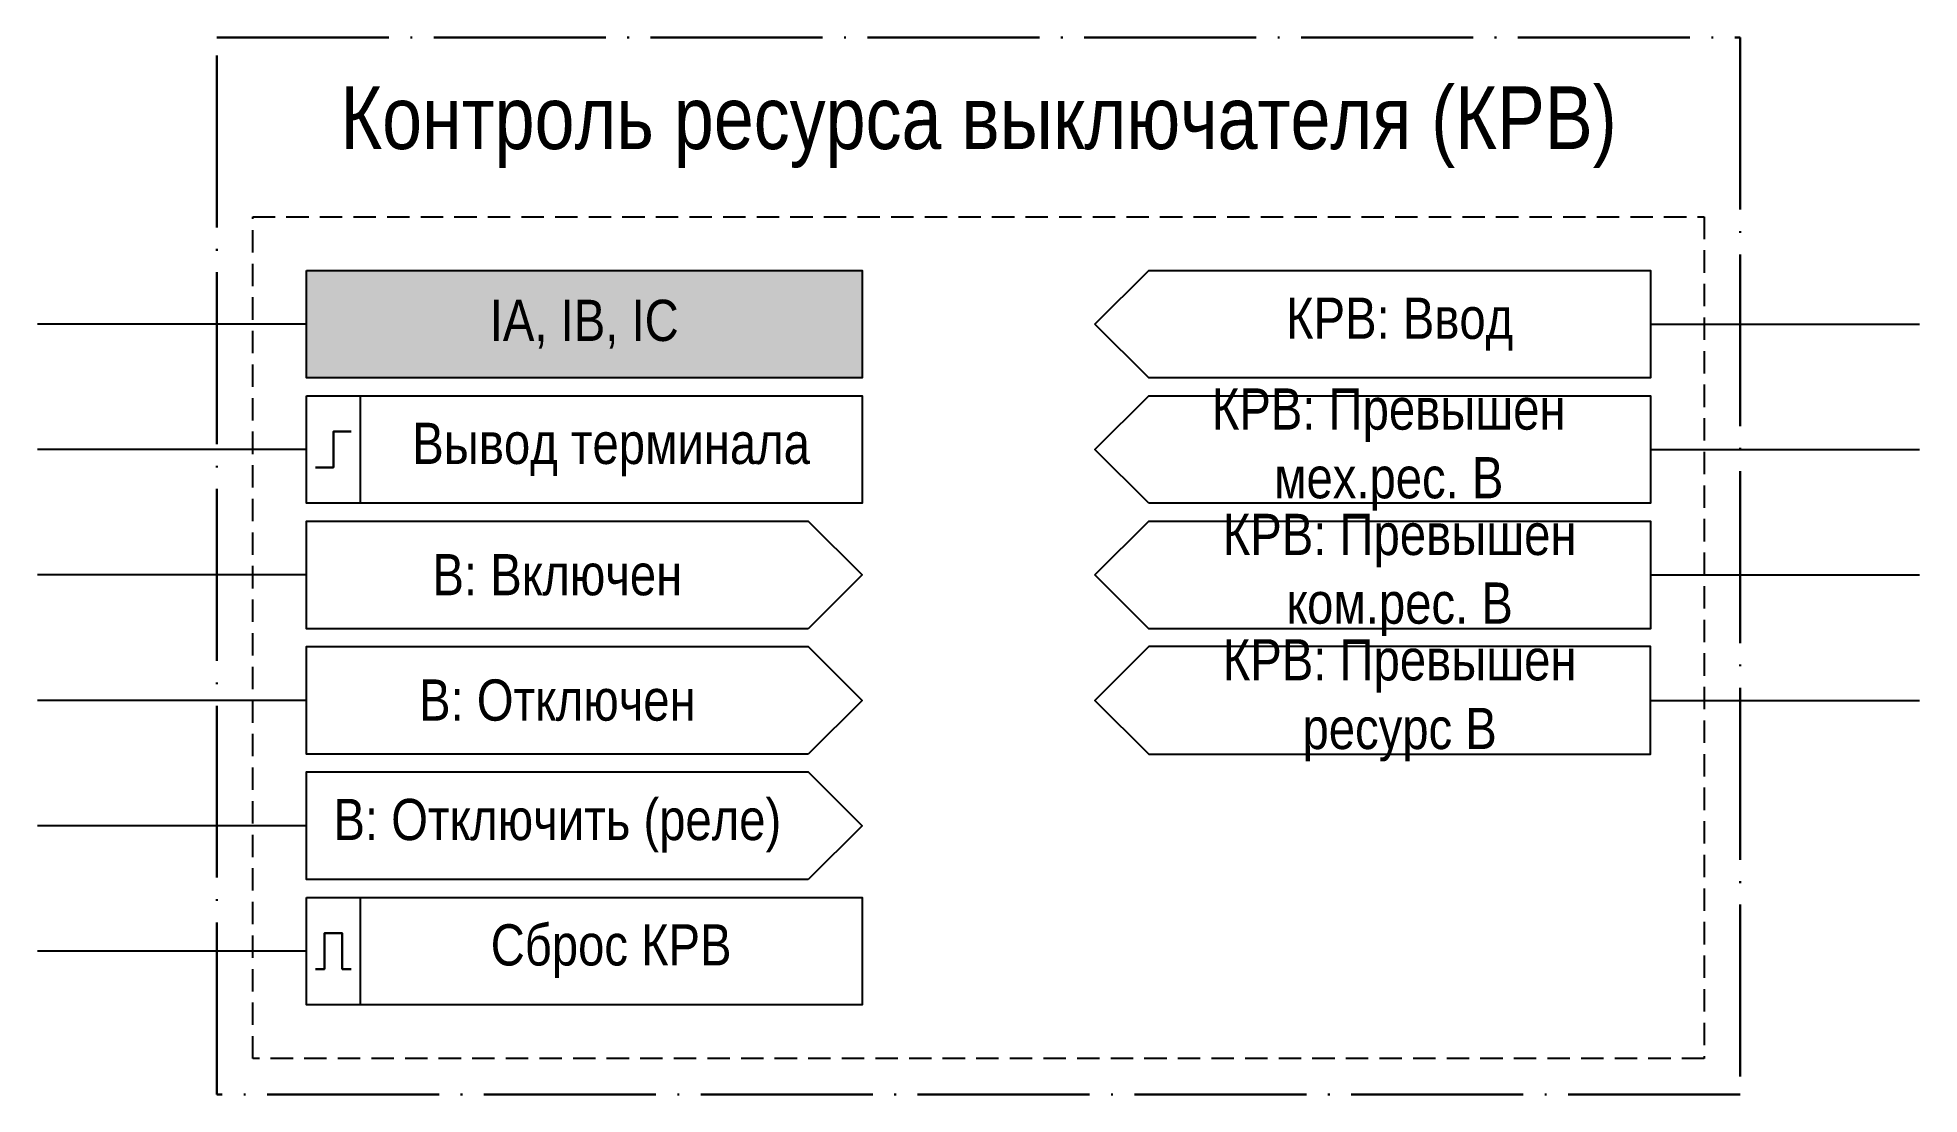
# Model space of a CAD drawing. Header units: millimetres. Extents: x 3 to 1350, y 3 to 186.
# Drawn here: x 268 to 373, y 40 to 99 of the extents above; entities that cross this region are included whole.
import ezdxf

# ---------------------------------------------------------------- set-up
doc = ezdxf.new("R2010")
doc.units = ezdxf.units.MM
doc.linetypes.add('ACAD_ISO04W100', pattern=[30, 24, -3, 0, -3])
doc.linetypes.add('штриховая2', pattern=[0.375, 0.25, -0.125])
doc.layers.add('TEXT', color=7, linetype='Continuous', lineweight=25)
doc.styles.add('2.5_Gost_RD', font='ARIALN.TTF', dxfattribs={"height": 2.5})
doc.styles.add('3.5_Gost_RD', font='ARIALN.TTF', dxfattribs={"height": 3.5})

msp = doc.modelspace()

# ---------------------------------------------------------------- texts
at = {"color": 30, "ltscale": 100, "insert": (320.5, 94), "char_height": 3.5, "width": 85, "attachment_point": 5, "style": '3.5_Gost_RD'}
msp.add_mtext('\\pt108.5;Контроль ресурса выключателя (КРВ)', dxfattribs=at)
at = {"ltscale": 100, "char_height": 2.3, "attachment_point": 5, "style": '2.5_Gost_RD'}
for s, insert, width in [('КРВ: Ввод', (344, 83), 28), ('КРВ: Превышен мех.рес. В', (343.39, 76), 29.22), ('КРВ: Превышен ком.рес. В', (344, 69), 28), ('В: Включен', (297, 69), 28), ('КРВ: Превышен ресурс В', (344, 62), 28), ('В: Отключен', (297, 62), 28), ('В: Отключить (реле)', (297, 55), 28), ('Сброс КРВ', (300, 48), 28)]:
    msp.add_mtext(s, dxfattribs=dict(at, insert=insert, width=width))
at = {"layer": 'TEXT', "color": 0, "ltscale": 100, "insert": (298.5, 83), "char_height": 2.3, "width": 31, "attachment_point": 5, "style": '2.5_Gost_RD'}
msp.add_mtext('{\\C256;IA, IB, IC}', dxfattribs=at)
at = {"layer": 'TEXT', "ltscale": 100, "insert": (300, 76), "char_height": 2.3, "width": 28, "attachment_point": 5, "style": '2.5_Gost_RD'}
msp.add_mtext('Вывод терминала', dxfattribs=at)

# ---------------------------------------------------------------- hatches: boundary and pattern name
at = {"ltscale": 100, "true_color": 0xef8637}
h = msp.add_hatch(color=30, dxfattribs=at)
h.dxf.hatch_style = 1
h.paths.add_polyline_path([(283, 86), (314, 86), (314, 80), (283, 80)])

# ---------------------------------------------------------------- linework, layer by layer
at = {"ltscale": 100}
for p, q in [((283, 83), (268, 83)), ((358, 83), (373, 83)), ((283, 76), (268, 76)), ((358, 76), (373, 76)), ((283, 69), (268, 69)), ((358, 69), (373, 69)), ((283, 62), (268, 62)), ((358, 62), (373, 62)), ((283, 55), (268, 55)), ((283, 48), (268, 48))]:
    msp.add_line(p, q, dxfattribs=at)
at = {"color": 251, "linetype": 'ACAD_ISO04W100', "lineweight": 30, "ltscale": 0.4, "true_color": 0x58595b}
msp.add_lwpolyline([(278, 99), (363, 99), (363, 40), (278, 40)], close=True, dxfattribs=at)
at = {"linetype": 'штриховая2', "ltscale": 5}
msp.add_lwpolyline([(280, 89), (361, 89), (361, 42), (280, 42)], close=True, dxfattribs=at)
at = {"ltscale": 100}
for points in [[(283, 86), (314, 86), (314, 80), (283, 80)], [(327, 83), (330, 86), (358, 86), (358, 80), (330, 80)], [(283, 79), (286, 79), (286, 73), (283, 73)], [(283, 79), (314, 79), (314, 73), (283, 73)], [(330, 73), (327, 76), (330, 79), (358, 79), (358, 73)], [(311, 66), (283, 66), (283, 72), (311, 72), (314, 69)], [(327, 69), (330, 72), (358, 72), (358, 66), (330, 66)], [(311, 59), (283, 59), (283, 65), (311, 65), (314, 62)], [(330, 59), (358, 59), (358, 65), (330, 65), (327, 62)], [(311, 52), (283, 52), (283, 58), (311, 58), (314, 55)], [(283, 51), (286, 51), (286, 45), (283, 45)], [(283, 51), (314, 51), (314, 45), (283, 45)]]:
    msp.add_lwpolyline(points, close=True, dxfattribs=at)
at = {"lineweight": 30, "ltscale": 100}
for points in [[(285.5, 77), (284.5, 77), (284.5, 75), (283.5, 75)], [(283.5, 47), (284, 47), (284, 49), (285, 49), (285, 47), (285.5, 47)]]:
    msp.add_lwpolyline(points, dxfattribs=at)

msp.set_redraw_order([(e.dxf.handle, doc.entitydb.next_handle()) for e in msp.query("TEXT MTEXT ATTDEF DIMENSION ARC_DIMENSION")])  # texts and dimensions are drawn at this point

doc.saveas('drawing.dxf')
